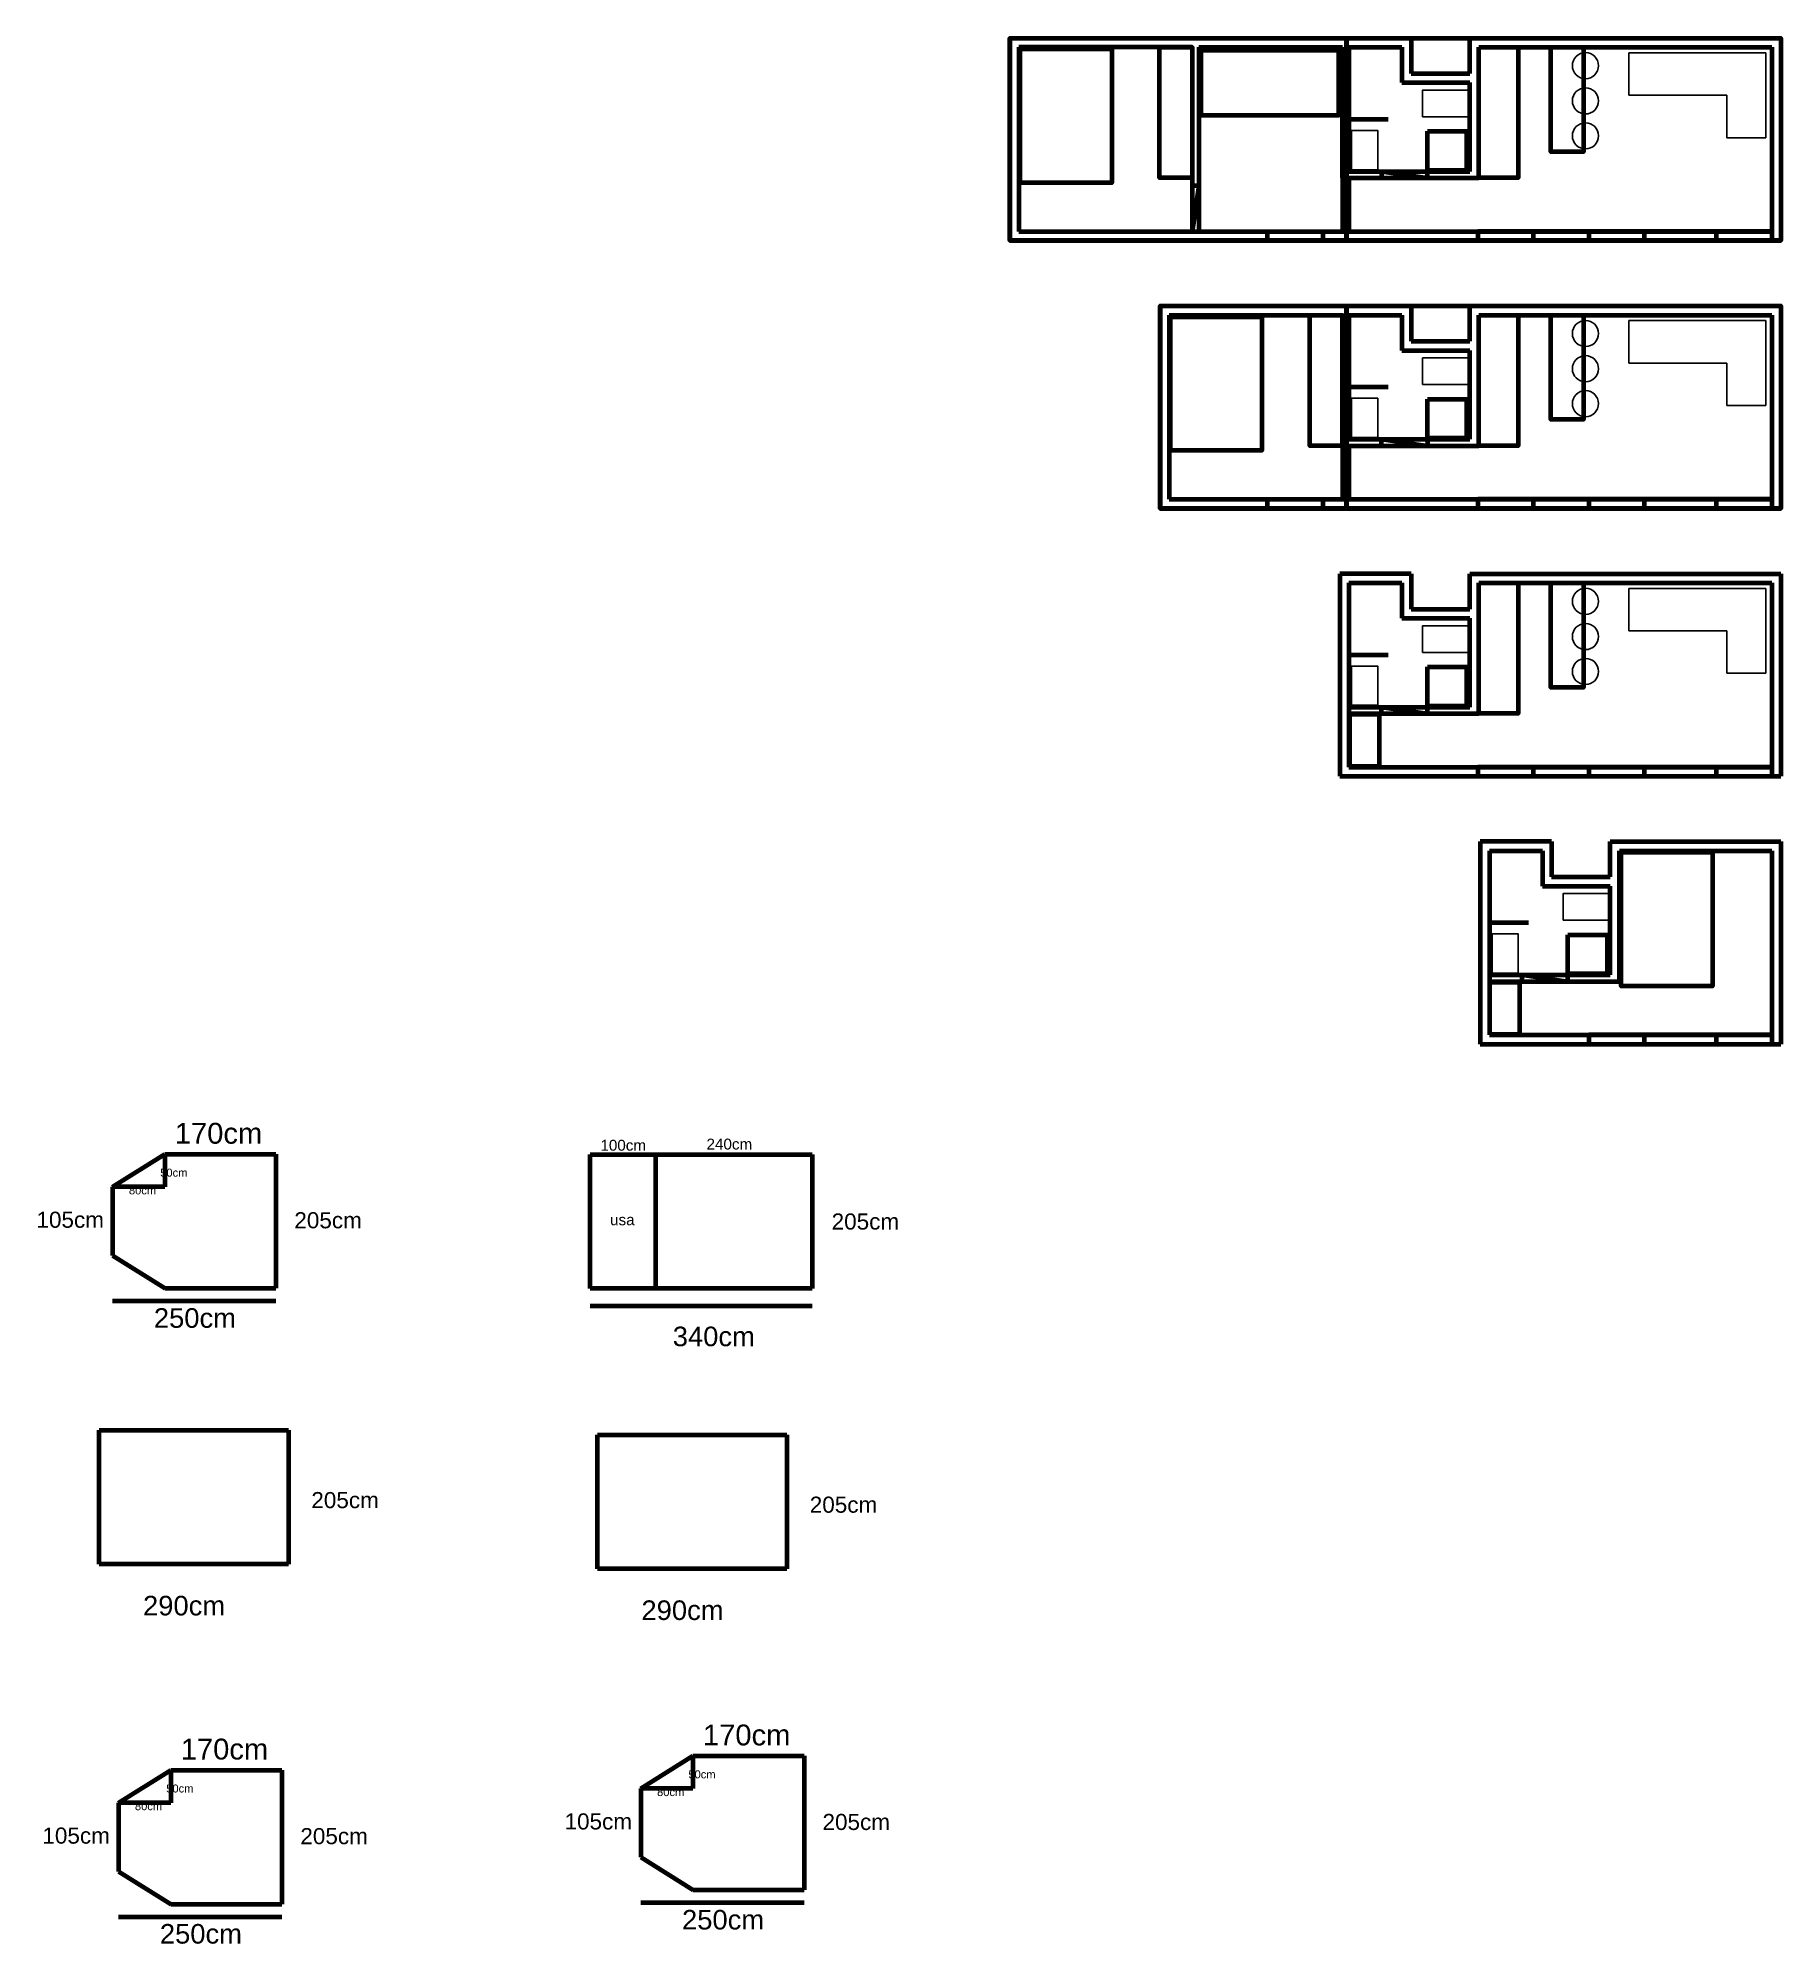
# Model space of a CAD drawing. Header units: millimetres. Extents: x -1275 to 19799, y 286 to 5483.
# Drawn here: x 6580 to 9247, y 2565 to 5483 of the extents above; entities that cross this region are included whole.
import ezdxf

# ---------------------------------------------------------------- set-up
doc = ezdxf.new("R2010")
doc.units = ezdxf.units.MM
doc.layers.get('0').update_dxf_attribs({"true_color": 0xc2ced6})
doc.styles.get("Standard").update_dxf_attribs({"font": 'arial.ttf'})

msp = doc.modelspace()

# ---------------------------------------------------------------- texts
at = {"color": 1, "linetype": 'Continuous', "lineweight": 211}
for s, height, p in [('170cm', 31.93, (6789.1, 3790.2)), ('100cm', 16.67, (7440.5, 3779.5)), ('240cm', 16.67, (7602.9, 3781.3)), ('50cm', 12.21, (6766.8, 3739.8)), ('80cm', 12.21, (6718.9, 3712.6)), ('105cm', 24.64, (6577.4, 3661.5)), ('205cm', 24.64, (6972.1, 3660.7)), ('usa', 16.67, (7455.3, 3665.4)), ('205cm', 24.64, (7794.4, 3658.8)), ('250cm', 29.97, (6757.1, 3508.4)), ('340cm', 29.97, (7551.2, 3480.2)), ('205cm', 24.64, (6998.1, 3232.3)), ('205cm', 24.64, (7760.9, 3225.3)), ('290cm', 29.97, (6740.5, 3068.1)), ('290cm', 29.97, (7503.3, 3061.1)), ('170cm', 31.93, (7597.4, 2869.1)), ('170cm', 31.93, (6798.2, 2847.5)), ('50cm', 12.21, (7575.1, 2818.7)), ('50cm', 12.21, (6776, 2797)), ('80cm', 12.21, (7527.2, 2791.5)), ('80cm', 12.21, (6728.1, 2769.9)), ('105cm', 24.64, (6586.5, 2718.7)), ('205cm', 24.64, (6981.3, 2717.9)), ('105cm', 24.64, (7385.6, 2740.4)), ('205cm', 24.64, (7780.4, 2739.6)), ('250cm', 29.97, (7565.4, 2587.3)), ('250cm', 29.97, (6766.3, 2565.7))]:
    msp.add_text(s, height=height, dxfattribs=at).set_placement(p)

# ---------------------------------------------------------------- linework, layer by layer
at = {"linetype": 'Continuous', "lineweight": 211}
for p, q in [((8067.1, 5482.7), (8297.1, 5482.7)), ((8067.1, 5482.7), (8067.1, 5172.7)), ((8346.1, 5468.7), (8081.1, 5468.7)), ((8081.1, 5468.7), (8081.1, 5186.7)), ((8297.1, 5482.7), (8681.1, 5482.7)), ((8346.1, 5468.7), (8346.1, 5256.7)), ((8356.1, 5468.7), (8576.1, 5468.7)), ((8356.1, 5468.7), (8356.1, 5256.7)), ((8576.1, 5268.7), (8576.1, 5468.7)), ((8576.1, 5268.7), (8576.1, 5468.7)), ((8586.1, 5468.7), (8667.1, 5468.7)), ((8586.1, 5468.7), (8586.1, 5278.7)), ((8586.1, 5468.7), (8586.1, 5358.7)), ((8667.1, 5468.7), (8667.1, 5414.7)), ((8681.1, 5482.7), (8681.1, 5428.7)), ((8771.1, 5428.7), (8771.1, 5482.7)), ((8771.1, 5482.7), (9247.1, 5482.7)), ((8785.1, 5268.7), (8785.1, 5468.7)), ((8785.1, 5468.7), (9233.1, 5468.7)), ((9233.1, 5468.7), (9233.1, 5186.7)), ((9247.1, 5482.7), (9247.1, 5172.7)), ((8681.1, 5428.7), (8771.1, 5428.7)), ((8667.1, 5414.7), (8771.1, 5414.7)), ((8771.1, 5278.7), (8771.1, 5414.7)), ((8586.1, 5358.7), (8646.1, 5358.7)), ((8356.1, 5256.7), (8346.1, 5256.7)), ((8346.1, 5256.7), (8346.1, 5186.7)), ((8356.1, 5256.7), (8346.1, 5186.7)), ((8356.1, 5256.7), (8356.1, 5186.7)), ((8576.1, 5268.7), (8785.1, 5268.7)), ((8576.1, 5268.7), (8576.1, 5186.7)), ((8576.1, 5268.7), (8586.1, 5268.7)), ((8586.1, 5268.7), (8576.1, 5186.7)), ((8586.1, 5278.7), (8771.1, 5278.7)), ((8586.1, 5268.7), (8586.1, 5186.7)), ((8636.1, 5278.7), (8636.1, 5268.7)), ((8636.1, 5278.7), (8706.1, 5268.7)), ((8706.1, 5268.7), (8706.1, 5278.7)), ((8067.1, 5172.7), (9247.1, 5172.7)), ((8081.1, 5186.7), (9233.1, 5186.7)), ((8461.1, 5186.7), (8461.1, 5172.7)), ((8546.1, 5186.7), (8546.1, 5172.7)), ((8868.1, 5186.7), (8783.1, 5186.7)), ((8783.1, 5186.7), (8783.1, 5172.7)), ((8953.1, 5186.7), (8868.1, 5186.7)), ((8868.1, 5186.7), (8868.1, 5172.7)), ((9038.1, 5186.7), (8953.1, 5186.7)), ((8953.1, 5186.7), (8953.1, 5172.7)), ((9148.1, 5186.7), (9038.1, 5186.7)), ((9038.1, 5186.7), (9038.1, 5172.7)), ((9233.1, 5186.7), (9148.1, 5186.7)), ((9148.1, 5186.7), (9148.1, 5172.7)), ((9233.1, 5186.7), (9233.1, 5172.7)), ((8297.1, 5072.7), (8297.1, 4762.7)), ((8297.1, 5072.7), (8681.1, 5072.7)), ((8311.1, 5058.7), (8311.1, 4776.7)), ((8311.1, 5058.7), (8576.1, 5058.7)), ((8576.1, 4858.7), (8576.1, 5058.7)), ((8576.1, 4858.7), (8576.1, 5058.7)), ((8586.1, 5058.7), (8667.1, 5058.7)), ((8586.1, 5058.7), (8586.1, 4868.7)), ((8586.1, 5058.7), (8586.1, 4948.7)), ((8667.1, 5058.7), (8667.1, 5004.7)), ((8681.1, 5072.7), (8681.1, 5018.7)), ((8771.1, 5018.7), (8771.1, 5072.7)), ((8771.1, 5072.7), (9247.1, 5072.7)), ((8785.1, 4858.7), (8785.1, 5058.7)), ((8785.1, 5058.7), (9233.1, 5058.7)), ((9233.1, 5058.7), (9233.1, 4776.7)), ((9247.1, 5072.7), (9247.1, 4762.7)), ((8681.1, 5018.7), (8771.1, 5018.7)), ((8667.1, 5004.7), (8771.1, 5004.7)), ((8771.1, 4868.7), (8771.1, 5004.7)), ((8586.1, 4948.7), (8646.1, 4948.7)), ((8576.1, 4858.7), (8785.1, 4858.7)), ((8576.1, 4858.7), (8576.1, 4776.7)), ((8576.1, 4858.7), (8586.1, 4858.7)), ((8586.1, 4858.7), (8576.1, 4776.7)), ((8586.1, 4868.7), (8771.1, 4868.7)), ((8586.1, 4858.7), (8586.1, 4776.7)), ((8636.1, 4858.7), (8636.1, 4868.7)), ((8636.1, 4868.7), (8706.1, 4858.7)), ((8706.1, 4868.7), (8706.1, 4858.7)), ((8297.1, 4762.7), (9247.1, 4762.7)), ((8311.1, 4776.7), (9233.1, 4776.7)), ((8461.1, 4776.7), (8461.1, 4762.7)), ((8546.1, 4776.7), (8546.1, 4762.7)), ((8868.1, 4776.7), (8783.1, 4776.7)), ((8783.1, 4776.7), (8783.1, 4762.7)), ((8953.1, 4776.7), (8868.1, 4776.7)), ((8868.1, 4776.7), (8868.1, 4762.7)), ((9038.1, 4776.7), (8953.1, 4776.7)), ((8953.1, 4776.7), (8953.1, 4762.7)), ((9148.1, 4776.7), (9038.1, 4776.7)), ((9038.1, 4776.7), (9038.1, 4762.7)), ((9233.1, 4776.7), (9148.1, 4776.7)), ((9148.1, 4776.7), (9148.1, 4762.7)), ((9233.1, 4776.7), (9233.1, 4762.7)), ((8681.1, 4662.7), (8572.1, 4662.7)), ((8572.1, 4662.7), (8572.1, 4352.7)), ((8586.1, 4648.7), (8667.1, 4648.7)), ((8586.1, 4648.7), (8586.1, 4366.7)), ((8586.1, 4648.7), (8586.1, 4538.7)), ((8667.1, 4648.7), (8667.1, 4594.7)), ((8681.1, 4662.7), (8681.1, 4608.7)), ((8771.1, 4608.7), (8771.1, 4662.7)), ((8771.1, 4662.7), (9247.1, 4662.7)), ((8785.1, 4448.7), (8785.1, 4648.7)), ((8785.1, 4648.7), (9233.1, 4648.7)), ((9233.1, 4648.7), (9233.1, 4366.7)), ((9247.1, 4662.7), (9247.1, 4352.7)), ((8667.1, 4594.7), (8771.1, 4594.7)), ((8681.1, 4608.7), (8771.1, 4608.7)), ((8771.1, 4458.7), (8771.1, 4594.7)), ((8586.1, 4538.7), (8646.1, 4538.7)), ((8586.1, 4458.7), (8771.1, 4458.7)), ((8586.1, 4448.7), (8785.1, 4448.7)), ((8636.1, 4448.7), (8636.1, 4458.7)), ((8636.1, 4458.7), (8706.1, 4448.7)), ((8701.1, 4448.7), (8706.1, 4448.7)), ((8706.1, 4448.7), (8706.1, 4458.7)), ((8572.1, 4352.7), (9247.1, 4352.7)), ((8586.1, 4366.7), (9233.1, 4366.7)), ((8868.1, 4366.7), (8783.1, 4366.7)), ((8783.1, 4366.7), (8783.1, 4352.7)), ((8953.1, 4366.7), (8868.1, 4366.7)), ((8868.1, 4366.7), (8868.1, 4352.7)), ((9038.1, 4366.7), (8953.1, 4366.7)), ((8953.1, 4366.7), (8953.1, 4352.7)), ((9148.1, 4366.7), (9038.1, 4366.7)), ((9038.1, 4366.7), (9038.1, 4352.7)), ((9233.1, 4366.7), (9148.1, 4366.7)), ((9148.1, 4366.7), (9148.1, 4352.7)), ((9233.1, 4366.7), (9233.1, 4352.7)), ((8896.1, 4252.7), (8787.1, 4252.7)), ((8787.1, 4252.7), (8787.1, 3942.7)), ((8801.1, 4238.7), (8882.1, 4238.7)), ((8801.1, 4238.7), (8801.1, 3956.7)), ((8801.1, 4238.7), (8801.1, 4128.7)), ((8882.1, 4238.7), (8882.1, 4184.7)), ((8896.1, 4252.7), (8896.1, 4198.7)), ((8986.1, 4198.7), (8986.1, 4252.7)), ((8986.1, 4252.7), (9247.1, 4252.7)), ((9000.1, 4038.7), (9000.1, 4238.7)), ((9000.1, 4238.7), (9233.1, 4238.7)), ((9000.1, 4238.7), (9233.1, 4238.7)), ((9233.1, 4238.7), (9233.1, 3956.7)), ((9247.1, 4252.7), (9247.1, 3942.7)), ((8882.1, 4184.7), (8986.1, 4184.7)), ((8896.1, 4198.7), (8986.1, 4198.7)), ((8986.1, 4048.7), (8986.1, 4184.7)), ((8801.1, 4128.7), (8861.1, 4128.7)), ((8801.1, 4048.7), (8986.1, 4048.7)), ((8801.1, 4038.7), (9000.1, 4038.7)), ((8851.1, 4038.7), (8851.1, 4048.7)), ((8851.1, 4048.7), (8921.1, 4038.7)), ((8916.1, 4038.7), (8921.1, 4038.7)), ((8921.1, 4038.7), (8921.1, 4048.7)), ((8787.1, 3942.7), (9247.1, 3942.7)), ((8801.1, 3956.7), (9233.1, 3956.7)), ((9038.1, 3956.7), (8953.1, 3956.7)), ((8953.1, 3956.7), (8953.1, 3942.7)), ((9148.1, 3956.7), (9038.1, 3956.7)), ((9038.1, 3956.7), (9038.1, 3942.7)), ((9233.1, 3956.7), (9148.1, 3956.7)), ((9148.1, 3956.7), (9148.1, 3942.7)), ((9233.1, 3956.7), (9233.1, 3942.7)), ((6693.9, 3724), (6773.9, 3774)), ((6773.9, 3774), (6943.9, 3774)), ((6943.9, 3774), (6943.9, 3569)), ((7424.7, 3568.6), (7424.7, 3773.6)), ((7424.7, 3773.6), (7764.7, 3773.6)), ((7524.7, 3773.6), (7524.7, 3568.6)), ((7764.7, 3773.6), (7764.7, 3568.6)), ((6693.9, 3724), (6693.9, 3619)), ((6693.9, 3619), (6773.9, 3569)), ((6773.9, 3569), (6943.9, 3569)), ((7764.7, 3568.6), (7424.7, 3568.6)), ((6673.3, 3351.5), (6963.3, 3351.5)), ((6673.3, 3146.5), (6673.3, 3351.5)), ((6963.3, 3351.5), (6963.3, 3146.5)), ((7436, 3344.6), (7726, 3344.6)), ((7436, 3139.6), (7436, 3344.6)), ((7726, 3344.6), (7726, 3139.6)), ((6963.3, 3146.5), (6673.3, 3146.5)), ((7726, 3139.6), (7436, 3139.6)), ((6703.1, 2781.3), (6783.1, 2831.3)), ((6783.1, 2831.3), (6953.1, 2831.3)), ((6953.1, 2831.3), (6953.1, 2626.3)), ((7502.2, 2802.9), (7582.2, 2852.9)), ((7582.2, 2852.9), (7752.2, 2852.9)), ((7752.2, 2852.9), (7752.2, 2647.9)), ((7502.2, 2802.9), (7502.2, 2697.9)), ((6703.1, 2781.3), (6703.1, 2676.3)), ((7502.2, 2697.9), (7582.2, 2647.9)), ((6703.1, 2676.3), (6783.1, 2626.3)), ((6783.1, 2626.3), (6953.1, 2626.3)), ((7582.2, 2647.9), (7752.2, 2647.9))]:
    msp.add_line(p, q, dxfattribs=at)
for p, q in [((9014.3, 5460.3), (9224.3, 5460.3)), ((9014.3, 5395.3), (9014.3, 5460.3)), ((9224.3, 5460.3), (9224.3, 5330.3)), ((9164.3, 5395.3), (9014.3, 5395.3)), ((9164.3, 5330.3), (9164.3, 5395.3)), ((9224.3, 5330.3), (9164.3, 5330.3)), ((9014.3, 5050.3), (9224.3, 5050.3)), ((9014.3, 4985.3), (9014.3, 5050.3)), ((9224.3, 5050.3), (9224.3, 4920.3)), ((9164.3, 4985.3), (9014.3, 4985.3)), ((9164.3, 4920.3), (9164.3, 4985.3)), ((9224.3, 4920.3), (9164.3, 4920.3)), ((9014.3, 4640.3), (9224.3, 4640.3)), ((9014.3, 4575.3), (9014.3, 4640.3)), ((9224.3, 4640.3), (9224.3, 4510.3)), ((9164.3, 4575.3), (9014.3, 4575.3)), ((9164.3, 4510.3), (9164.3, 4575.3)), ((9224.3, 4510.3), (9164.3, 4510.3))]:
    msp.add_line(p, q)
at = {"color": 1, "linetype": 'Continuous', "lineweight": 211}
for p, q in [((6773.9, 3774), (6773.9, 3724)), ((6773.9, 3724), (6693.9, 3724)), ((6943.9, 3549.2), (6693.9, 3549.2)), ((7764.7, 3541.5), (7424.7, 3541.5)), ((6783.1, 2831.3), (6783.1, 2781.3)), ((7582.2, 2852.9), (7582.2, 2802.9)), ((7582.2, 2802.9), (7502.2, 2802.9)), ((6783.1, 2781.3), (6703.1, 2781.3)), ((7752.2, 2628.1), (7502.2, 2628.1)), ((6953.1, 2606.4), (6703.1, 2606.4))]:
    msp.add_line(p, q, dxfattribs=at)
at = {"linetype": 'Continuous', "lineweight": 211}
for points in [[(8582.1, 5172.7), (8067.1, 5172.7), (8067.1, 5482.7), (8582.1, 5482.7)], [(8083, 5466.2), (8223, 5466.2), (8223, 5261.2), (8083, 5261.2)], [(8296.1, 5468.7), (8346.1, 5468.7), (8346.1, 5268.7), (8296.1, 5268.7)], [(8360.1, 5364.4), (8360.1, 5464.4), (8570.1, 5464.4), (8570.1, 5364.4)], [(8582.1, 5482.7), (9247.1, 5482.7), (9247.1, 5172.7), (8582.1, 5172.7)], [(8582.1, 5482.7), (9247.1, 5482.7), (9247.1, 5172.7), (8582.1, 5172.7)], [(8785.1, 5468.7), (8845.1, 5468.7), (8845.1, 5268.7), (8785.1, 5268.7)], [(8895.1, 5468.7), (8945.1, 5468.7), (8945.1, 5308.7), (8895.1, 5308.7)], [(8706.2, 5340.1), (8766.2, 5340.1), (8766.2, 5280.1), (8706.2, 5280.1)], [(8582.1, 4762.7), (8297.1, 4762.7), (8297.1, 5072.7), (8582.1, 5072.7)], [(8313, 5056.2), (8453, 5056.2), (8453, 4851.2), (8313, 4851.2)], [(8526.1, 5058.7), (8576.1, 5058.7), (8576.1, 4858.7), (8526.1, 4858.7)], [(8582.1, 5072.7), (9247.1, 5072.7), (9247.1, 4762.7), (8582.1, 4762.7)], [(8582.1, 5072.7), (9247.1, 5072.7), (9247.1, 4762.7), (8582.1, 4762.7)], [(8785.1, 5058.7), (8845.1, 5058.7), (8845.1, 4858.7), (8785.1, 4858.7)], [(8895.1, 5058.7), (8945.1, 5058.7), (8945.1, 4898.7), (8895.1, 4898.7)], [(8706.2, 4930.1), (8766.2, 4930.1), (8766.2, 4870.1), (8706.2, 4870.1)], [(8785.1, 4648.7), (8845.1, 4648.7), (8845.1, 4448.7), (8785.1, 4448.7)], [(8895.1, 4648.7), (8945.1, 4648.7), (8945.1, 4488.7), (8895.1, 4488.7)], [(8706.2, 4520.1), (8766.2, 4520.1), (8766.2, 4460.1), (8706.2, 4460.1)], [(8587.2, 4367.8), (8587.2, 4447.8), (8632.2, 4447.8), (8632.2, 4367.8)], [(9002.7, 4236.4), (9142.7, 4236.4), (9142.7, 4031.4), (9002.7, 4031.4)], [(8921.2, 4110.1), (8981.2, 4110.1), (8981.2, 4050.1), (8921.2, 4050.1)], [(8801.9, 3957.6), (8801.9, 4037.6), (8846.9, 4037.6), (8846.9, 3957.6)]]:
    msp.add_lwpolyline(points, close=True, dxfattribs=at)
for points in [[(8698.8, 5362.2), (8768.8, 5362.2), (8768.8, 5403.2), (8698.8, 5403.2)], [(8590.2, 5341.3), (8630.2, 5341.3), (8630.2, 5281.3), (8590.2, 5281.3)], [(8698.8, 4952.2), (8768.8, 4952.2), (8768.8, 4993.2), (8698.8, 4993.2)], [(8590.2, 4931.3), (8630.2, 4931.3), (8630.2, 4871.3), (8590.2, 4871.3)], [(8698.8, 4542.2), (8768.8, 4542.2), (8768.8, 4583.2), (8698.8, 4583.2)], [(8590.2, 4521.3), (8630.2, 4521.3), (8630.2, 4461.3), (8590.2, 4461.3)], [(8913.8, 4132.2), (8983.8, 4132.2), (8983.8, 4173.2), (8913.8, 4173.2)], [(8805.2, 4111.3), (8845.2, 4111.3), (8845.2, 4051.3), (8805.2, 4051.3)]]:
    msp.add_lwpolyline(points, close=True)
for centre in [(8948, 5440.5), (8948, 5386.6), (8948, 5333.1), (8948, 5030.5), (8948, 4976.6), (8948, 4923.1), (8948, 4620.5), (8948, 4566.6), (8948, 4513.1)]:
    msp.add_circle(centre, 20)

msp.set_redraw_order([(e.dxf.handle, doc.entitydb.next_handle()) for e in msp.query("TEXT MTEXT ATTDEF DIMENSION ARC_DIMENSION")])  # texts and dimensions are drawn at this point

doc.saveas('drawing.dxf')
